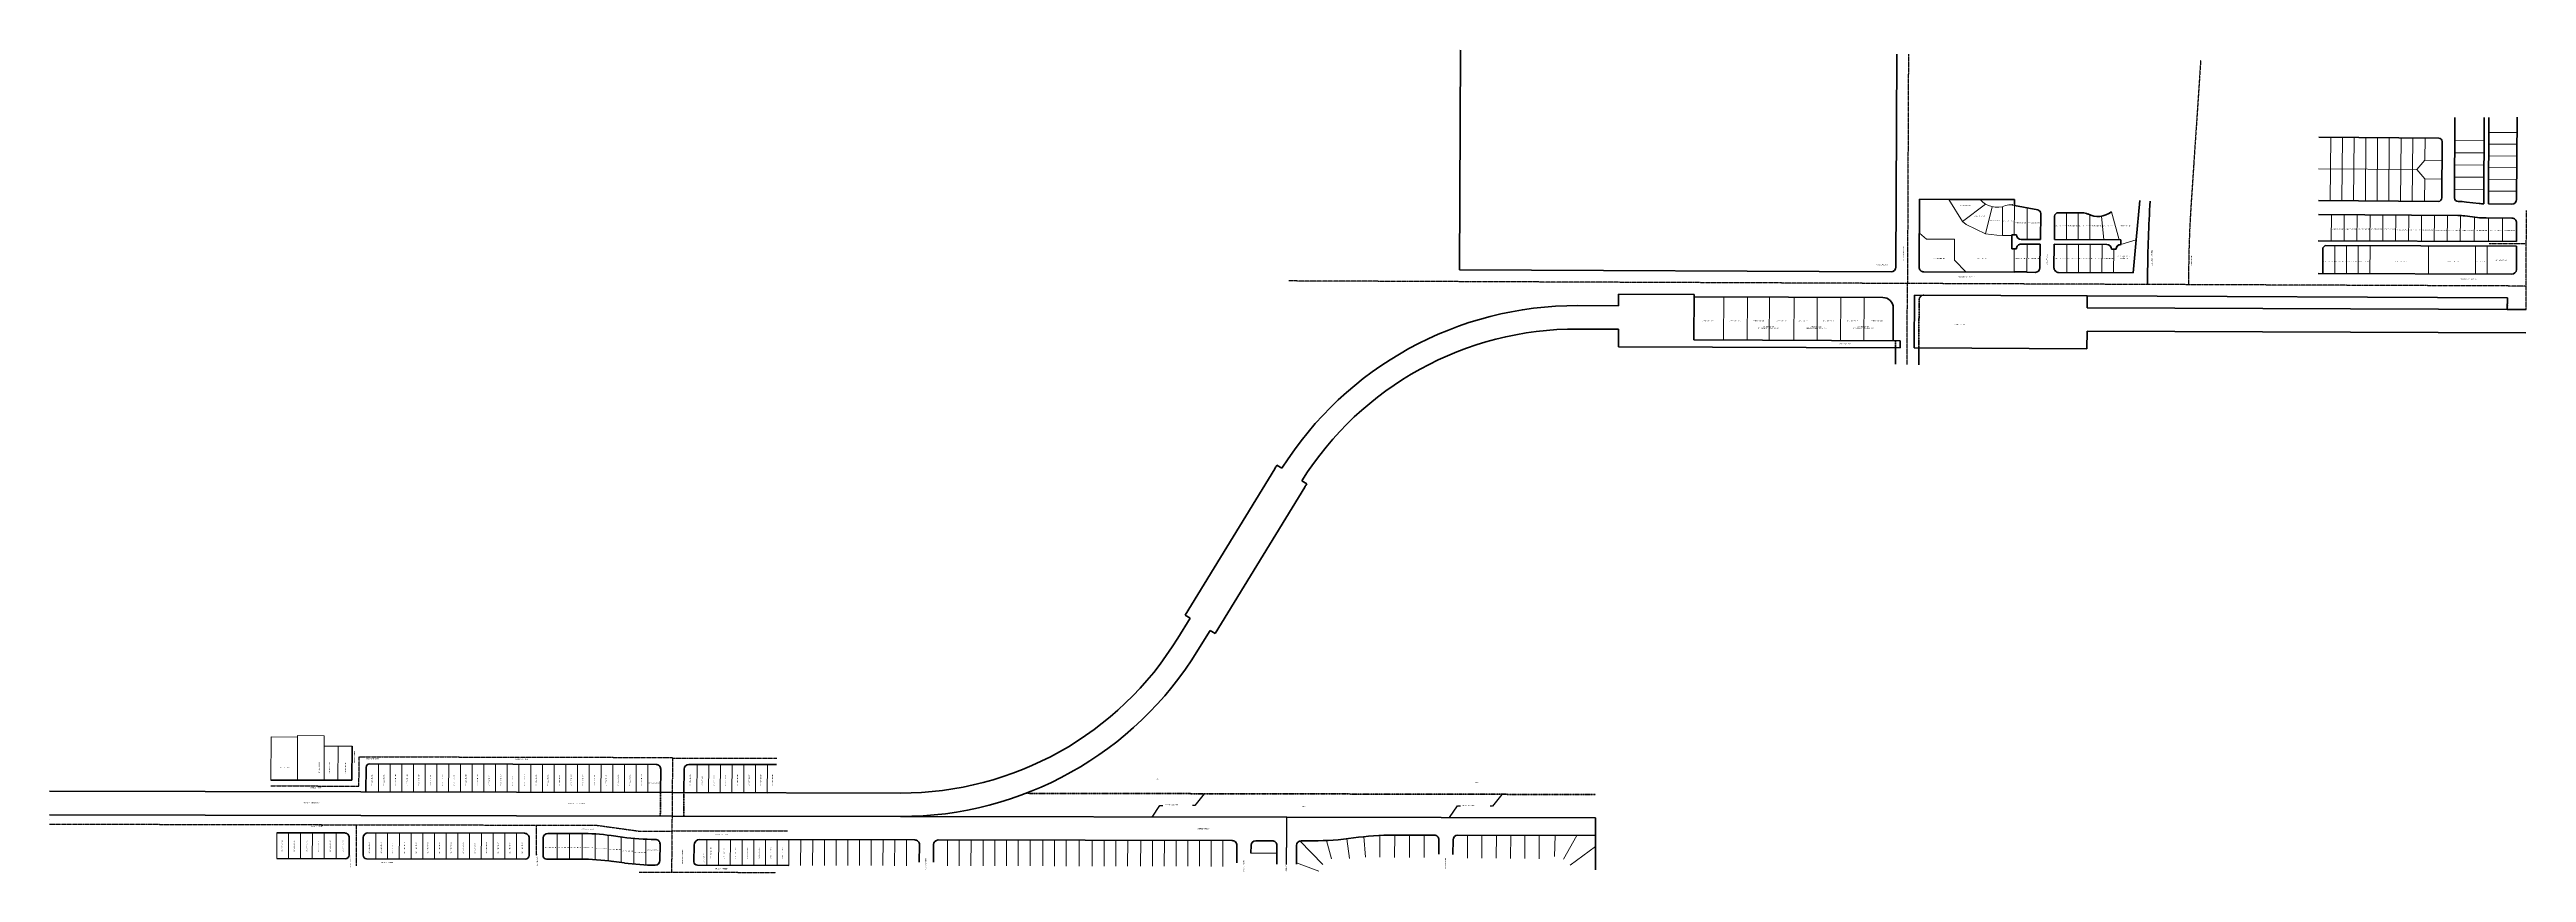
# Model space of a CAD drawing. Header units: feet. Extents: x 6396409 to 6445695, y 1882632 to 1891679.
# Drawn here: x 6402188 to 6412760, y 1888166 to 1891679 of the extents above; entities that cross this region are included whole.
import ezdxf

# ---------------------------------------------------------------- set-up
doc = ezdxf.new("R2010")
doc.units = ezdxf.units.FT
doc.header["$MEASUREMENT"] = 0
for name, pattern in [('CENTER', [1, 0.625, -0.125, 0.125, -0.125]), ('CENTER2', [1.125, 0.75, -0.125, 0.125, -0.125]), ('DASHED2', [0.375, 0.25, -0.125])]:
    doc.linetypes.add(name, pattern=pattern)
for name, color, linetype, lineweight in [('R-PROP-PRCL', 4, 'Continuous', 18), ('R-Row-Authority', 30, 'Continuous', 140), ('R-Row-Ease', 5, 'DASHED2', 50), ('R-Row-Ease-Txt', 2, 'Continuous', 5), ('R-Row-Ppanno', 7, 'Continuous', 5), ('R-Row-Scl', 1, 'CENTER2', 25), ('R-Row-Sname', 8, 'Continuous', 0), ('R-Row-Srow', 6, 'Continuous', 50), ('VB-BNDY-CALC-TR0444-011', 10, 'Continuous', 35), ('VB-BNDY-CALC-TR0491-049', 2, 'Continuous', 35), ('VB-BNDY-CALC-TR0681-042', 2, 'Continuous', 35), ('VB-BNDY-CALC-TR0750-058', 2, 'Continuous', 35), ('VB-RWAY-CNTR-LINE-', 11, 'CENTER', 25)]:
    doc.layers.add(name, color=color, linetype=linetype, lineweight=lineweight)
doc.styles.add('G1_1 8_0', font='arial.ttf')
doc.styles.add('G4_7 32', font='arial.ttf', dxfattribs={"height": 0.219})
doc.styles.add('NCS1-Anno', font='arial.ttf', dxfattribs={"width": 0.8, "height": 0.09375})
doc.dimstyles.new('Annotative (NCS1)', dxfattribs={"dimscale": 100, "dimtxt": 0.09375, "dimasz": 0.1, "dimexe": 0.1, "dimexo": 0.04, "dimgap": 0.05, "dimtad": 0, "dimdec": 0, "dimzin": 0, "dimdsep": 46, "dimtxsty": 'NCS1-Anno', "dimcen": 0.05, "dimaunit": 1, "dimadec": 3, "dimazin": 0, "dimtfac": 1, "dimtdec": 0, "dimtofl": 0, "dimtmove": 0, "dimatfit": 3, "dimfxl": 0.1, "dimtolj": 1, "dimtzin": 0, "dimarcsym": 0})

msp = doc.modelspace()

# ---------------------------------------------------------------- linework, layer by layer
at = {"layer": 'R-PROP-PRCL'}
for p, q in [((6411922, 1891034.4), (6411924.2, 1891304.4)), ((6411972, 1891034), (6411974.2, 1891303.9)), ((6412022, 1891033.6), (6412024.2, 1891303.5)), ((6412072, 1891033.1), (6412074.2, 1891303.1)), ((6412122, 1891032.7), (6412124.2, 1891302.7)), ((6412718.9, 1891324.1), (6412598.9, 1891324.6)), ((6412172, 1891032.3), (6412174.2, 1891302.3)), ((6412222, 1891031.9), (6412224.2, 1891301.9)), ((6412272, 1891031.5), (6412274.2, 1891301.5)), ((6412291.1, 1891166.4), (6412326.4, 1891206.1)), ((6412326.4, 1891206.1), (6412327.2, 1891301.1)), ((6412399.4, 1891205.5), (6412326.4, 1891206.1)), ((6412578.6, 1891237.6), (6412453.6, 1891238.1)), ((6412578.8, 1891289.6), (6412453.8, 1891290.1)), ((6412718.5, 1891224.1), (6412598.5, 1891224.6)), ((6412718.7, 1891274.1), (6412598.7, 1891274.6)), ((6412291.1, 1891166.4), (6411872.6, 1891169.8)), ((6412325.8, 1891126.1), (6412291.1, 1891166.4)), ((6412325, 1891031.1), (6412325.8, 1891126.1)), ((6412399.1, 1891125.5), (6412325.8, 1891126.1)), ((6412578.1, 1891133.6), (6412453.1, 1891134.1)), ((6412578.4, 1891185.6), (6412453.4, 1891186.1)), ((6412718.1, 1891124.1), (6412598.1, 1891124.6)), ((6412718.3, 1891174.1), (6412598.3, 1891174.6)), ((6410352.9, 1890944.1), (6410294.4, 1891039)), ((6410352.9, 1890944.1), (6410451.1, 1891019.1)), ((6410451.4, 1890891.2), (6410478.7, 1891007.8)), ((6410522.9, 1890885.5), (6410523.4, 1891008.2)), ((6410573.5, 1890887.8), (6410574, 1891013.4)), ((6410628.4, 1890867.6), (6410629, 1891002.8)), ((6411020.9, 1890866), (6410988.4, 1890985.5)), ((6412577.9, 1891081.6), (6412452.9, 1891082.1)), ((6412717.9, 1891074.1), (6412597.9, 1891074.6)), ((6410168.5, 1890894.5), (6410198.4, 1890869.4)), ((6410367.6, 1890931.5), (6410352.9, 1890944.1)), ((6410451.4, 1890891.2), (6410367.6, 1890931.5)), ((6410499.5, 1890885.6), (6410451.4, 1890891.2)), ((6410522.9, 1890885.5), (6410499.5, 1890885.6)), ((6410563.5, 1890885.3), (6410522.9, 1890885.5)), ((6410795.9, 1890866.2), (6410796, 1890982.2)), ((6410845.9, 1890866.1), (6410846, 1890982.1)), ((6410895.9, 1890866.1), (6410896, 1890972.6)), ((6410955.9, 1890866.1), (6410945.2, 1890967.2)), ((6411926.2, 1890862.2), (6411927.1, 1890974.3)), ((6411981.2, 1890861.9), (6411982.1, 1890973.9)), ((6412036.2, 1890861.7), (6412037.1, 1890973.4)), ((6412091.2, 1890861.5), (6412092.1, 1890973)), ((6412146.2, 1890861.3), (6412147.1, 1890972.5)), ((6412201.2, 1890861.1), (6412202.1, 1890972.1)), ((6412256.2, 1890860.8), (6412257.1, 1890971.6)), ((6412311.2, 1890860.6), (6412312.1, 1890971.2)), ((6412366.2, 1890860.4), (6412367.1, 1890970.8)), ((6412421.2, 1890860.2), (6412422.1, 1890970.3)), ((6412477.2, 1890860), (6412478.1, 1890969.6)), ((6412537, 1890859.7), (6412537.4, 1890963.3)), ((6412597, 1890859.5), (6412597.4, 1890959.5)), ((6412657, 1890859.3), (6412657.4, 1890959.3)), ((6410198.4, 1890869.4), (6410318.4, 1890868.9)), ((6410318, 1890778.9), (6410318.4, 1890868.9)), ((6410318, 1890778.9), (6410367.8, 1890728.7)), ((6410572.8, 1890729.9), (6410573.2, 1890827.8)), ((6410627.8, 1890729.7), (6410628.3, 1890847.6)), ((6410798.1, 1890846.9), (6410797.7, 1890726.9)), ((6410848.1, 1890846.7), (6410847.7, 1890726.7)), ((6410898.1, 1890846.5), (6410897.7, 1890726.5)), ((6410948.1, 1890846.3), (6410947.7, 1890726.3)), ((6410997.6, 1890726.1), (6410998.1, 1890826.1)), ((6411028.1, 1890845.9), (6411093.6, 1890865.7)), ((6411941.4, 1890722.2), (6411941.9, 1890842.1)), ((6411991.4, 1890722), (6411991.9, 1890841.9)), ((6412041.4, 1890721.8), (6412041.9, 1890841.7)), ((6412091.4, 1890721.6), (6412091.9, 1890841.5)), ((6412341.4, 1890720.6), (6412341.9, 1890840.5)), ((6412541.4, 1890719.8), (6412541.9, 1890839.7)), ((6412591.4, 1890719.5), (6412591.9, 1890839.5)), ((6409332.9, 1890438), (6409333.7, 1890623)), ((6409433.9, 1890437.6), (6409434.7, 1890622.6)), ((6409527.9, 1890437.2), (6409528.7, 1890622.2)), ((6409632.9, 1890436.7), (6409633.7, 1890621.7)), ((6409731.9, 1890436.3), (6409732.7, 1890621.3)), ((6409831.9, 1890435.9), (6409832.7, 1890620.9)), ((6409931.9, 1890435.5), (6409932.7, 1890620.5)), ((6403133, 1888560.2), (6403133.7, 1888744)), ((6403133.7, 1888744), (6403247.2, 1888743.5)), ((6403246.5, 1888559.9), (6403247.2, 1888743.5)), ((6403247.2, 1888750), (6403360.7, 1888749.6)), ((6403247.2, 1888743.5), (6403247.2, 1888750)), ((6403360, 1888559.7), (6403360.6, 1888704.7)), ((6403360.6, 1888704.7), (6403360.7, 1888749.6)), ((6403360.6, 1888704.7), (6403419.6, 1888704.6)), ((6403419, 1888559.6), (6403419.6, 1888704.6)), ((6403419.6, 1888704.6), (6403479.6, 1888704.5)), ((6403591.9, 1888629.3), (6403591.7, 1888509.3)), ((6403641.9, 1888629.2), (6403641.7, 1888509.2)), ((6403691.9, 1888629.1), (6403691.7, 1888509.1)), ((6403741.9, 1888629), (6403741.7, 1888508.9)), ((6403791.9, 1888628.9), (6403791.7, 1888508.8)), ((6403841.9, 1888628.8), (6403841.7, 1888508.7)), ((6403891.9, 1888628.7), (6403891.7, 1888508.6)), ((6403941.9, 1888628.6), (6403941.7, 1888508.5)), ((6403991.9, 1888628.5), (6403991.7, 1888508.4)), ((6404041.9, 1888628.4), (6404041.7, 1888508.3)), ((6404091.9, 1888628.2), (6404091.7, 1888508.2)), ((6404141.9, 1888628.1), (6404141.7, 1888508.1)), ((6404191.9, 1888628), (6404191.7, 1888508)), ((6404241.9, 1888627.9), (6404241.7, 1888507.9)), ((6404291.9, 1888627.8), (6404291.7, 1888507.8)), ((6404341.9, 1888627.7), (6404341.7, 1888507.7)), ((6404391.9, 1888627.6), (6404391.7, 1888507.6)), ((6404441.9, 1888627.5), (6404441.7, 1888507.5)), ((6404491.9, 1888627.4), (6404491.7, 1888507.4)), ((6404541.9, 1888627.3), (6404541.7, 1888507.3)), ((6404591.9, 1888627.2), (6404591.7, 1888507.1)), ((6404641.9, 1888627.1), (6404641.7, 1888507)), ((6404691.9, 1888626.9), (6404691.7, 1888506.9)), ((6404741.9, 1888626.8), (6404741.7, 1888506.8)), ((6404950.9, 1888506.4), (6404951.8, 1888626.9)), ((6405001.8, 1888626.8), (6405000.9, 1888506.3)), ((6405050.9, 1888506.2), (6405051.8, 1888626.7)), ((6405101.8, 1888626.6), (6405100.9, 1888506.1)), ((6405150.9, 1888506), (6405151.8, 1888626.5)), ((6405201.8, 1888626.4), (6405200.9, 1888505.9)), ((6405250.9, 1888505.8), (6405251.8, 1888626.3)), ((6403157.8, 1888225.1), (6403158, 1888335.1)), ((6403207.8, 1888225), (6403208, 1888335)), ((6403259.8, 1888224.9), (6403260, 1888334.9)), ((6403309.8, 1888224.8), (6403310, 1888334.8)), ((6403359.8, 1888224.7), (6403360, 1888334.7)), ((6403411.8, 1888224.6), (6403412, 1888334.6)), ((6403581.1, 1888224.2), (6403581.3, 1888334.2)), ((6403631.1, 1888224.1), (6403631.3, 1888334.1)), ((6403681.1, 1888224), (6403681.3, 1888334)), ((6403731.1, 1888223.9), (6403731.3, 1888333.9)), ((6403781.1, 1888223.8), (6403781.3, 1888333.8)), ((6403831.1, 1888223.7), (6403831.3, 1888333.7)), ((6403881.1, 1888223.6), (6403881.3, 1888333.6)), ((6403931.1, 1888223.5), (6403931.3, 1888333.5)), ((6403981.1, 1888223.4), (6403981.3, 1888333.4)), ((6404031.1, 1888223.3), (6404031.3, 1888333.3)), ((6404081.1, 1888223.2), (6404081.3, 1888333.2)), ((6404131.1, 1888223.1), (6404131.3, 1888333.1)), ((6404181.1, 1888223), (6404181.3, 1888333)), ((6404355.4, 1888332.6), (6404355.2, 1888222.6)), ((6404407.4, 1888332.5), (6404407.2, 1888222.5)), ((6404461.9, 1888332.4), (6404461.7, 1888222.4)), ((6404516.9, 1888330.3), (6404516.6, 1888220.4)), ((6404572.9, 1888324.9), (6404572.7, 1888215.3)), ((6404627.9, 1888317.4), (6404627.6, 1888208)), ((6404681.5, 1888311.1), (6404681.3, 1888201.5)), ((6404733.5, 1888307.6), (6404733.3, 1888197.8)), ((6404994.2, 1888306.3), (6404993.7, 1888196.3)), ((6405044.2, 1888306.2), (6405043.7, 1888196.2)), ((6405094.2, 1888306.1), (6405093.7, 1888196.1)), ((6405144.2, 1888306), (6405143.7, 1888196)), ((6405194.2, 1888305.9), (6405193.7, 1888195.9)), ((6405244.2, 1888305.8), (6405243.7, 1888195.8)), ((6405294.2, 1888305.7), (6405293.7, 1888195.7)), ((6405344.2, 1888305.6), (6405343.7, 1888195.6)), ((6405394.2, 1888305.5), (6405393.7, 1888195.5)), ((6405445.5, 1888305.4), (6405445.1, 1888195.3)), ((6405495.5, 1888305.3), (6405495.1, 1888195.2)), ((6405545.5, 1888305.2), (6405545.1, 1888195.1)), ((6405595.5, 1888305.1), (6405595.1, 1888195)), ((6405645.5, 1888305), (6405645.1, 1888194.9)), ((6405695.5, 1888304.9), (6405695.1, 1888194.8)), ((6405745.5, 1888304.8), (6405745.1, 1888194.7)), ((6405795.5, 1888304.6), (6405795.1, 1888194.6)), ((6405845.5, 1888304.5), (6405845.1, 1888194.5)), ((6406021, 1888304.2), (6406020.8, 1888194.2)), ((6406071, 1888304.1), (6406070.8, 1888194.1)), ((6406121, 1888304), (6406120.8, 1888193.9)), ((6406173, 1888303.9), (6406172.8, 1888193.8)), ((6406223, 1888303.8), (6406222.8, 1888193.7)), ((6406273, 1888303.7), (6406272.8, 1888193.6)), ((6406323, 1888303.6), (6406322.8, 1888193.5)), ((6406373, 1888303.4), (6406372.8, 1888193.4)), ((6406427.5, 1888303.3), (6406427.3, 1888193.3)), ((6406477.5, 1888303.2), (6406477.3, 1888193.2)), ((6406527.5, 1888303.1), (6406527.3, 1888193.1)), ((6406582.8, 1888303), (6406582.6, 1888193)), ((6406637.8, 1888302.9), (6406637.6, 1888192.9)), ((6406689.8, 1888302.8), (6406689.5, 1888192.8)), ((6406739.8, 1888302.7), (6406739.5, 1888192.7)), ((6406789.8, 1888302.6), (6406789.5, 1888192.6)), ((6406845.2, 1888302.5), (6406845, 1888192.4)), ((6406896.2, 1888302.4), (6406896, 1888192.3)), ((6406946.2, 1888302.3), (6406946, 1888192.2)), ((6406996.2, 1888302.2), (6406996, 1888192.1)), ((6407046.2, 1888302), (6407046, 1888192)), ((6407096.2, 1888301.9), (6407096, 1888191.9)), ((6407146.2, 1888301.8), (6407146, 1888191.8)), ((6407196.2, 1888301.7), (6407196, 1888191.7)), ((6407316, 1888248.5), (6407426.1, 1888248.1)), ((6407525, 1888300.3), (6407623.1, 1888200.2)), ((6407638.8, 1888302.2), (6407659.5, 1888224.1)), ((6407724.5, 1888309.3), (6407736.1, 1888225.6)), ((6407797.9, 1888318.6), (6407804, 1888231.3)), ((6407865.5, 1888230.8), (6407865.8, 1888323.8)), ((6407929.4, 1888325.2), (6407929, 1888230.2)), ((6407992, 1888229.6), (6407992.4, 1888325.1)), ((6408055.4, 1888324.9), (6408055, 1888229)), ((6408240.3, 1888324.5), (6408240, 1888227.2)), ((6408301.5, 1888226.6), (6408301.8, 1888324.4)), ((6408363.3, 1888324.3), (6408363, 1888226)), ((6408424, 1888225.5), (6408424.3, 1888324.2)), ((6408485.3, 1888324), (6408485, 1888224.9)), ((6408545.5, 1888224.3), (6408545.8, 1888323.9)), ((6408614.8, 1888323.8), (6408610.7, 1888233.6)), ((6408650.1, 1888222.4), (6408706.8, 1888323.6)), ((6408786.5, 1888277.2), (6408678.3, 1888197.5)), ((6407605.3, 1888171.1), (6407510, 1888206.6))]:
    msp.add_line(p, q, dxfattribs=at)
at = {"layer": 'R-PROP-PRCL', "color": 3}
msp.add_line((6410574, 1891013.4), (6410566.8, 1891014.8), dxfattribs=at)
at = {"layer": 'R-PROP-PRCL'}
for centre, radius, start, end in [((6410500.4, 1891100.3, 724.8), 95, 220.65666, 292.22916), ((6410555.2, 1890966.1, 724.8), 50, 79.45944, 112.22916)]:
    msp.add_arc(centre, radius, start, end, dxfattribs=at)
at = {"layer": 'R-Row-Authority'}
for p, q in [((6408884.5, 1890584.9), (6408711.5, 1890585.6)), ((6408884.7, 1890634.9), (6408884.5, 1890584.9)), ((6409206.8, 1890633.5), (6408884.7, 1890634.9)), ((6409206.8, 1890633.5), (6409206, 1890438.7)), ((6410146.4, 1890404.6), (6410147.4, 1890629.6)), ((6410884.6, 1890626.6), (6410147.4, 1890629.6)), ((6410884.6, 1890626.6), (6410884.4, 1890576.6)), ((6410884.4, 1890576.6), (6412757.8, 1890568.9)), ((6408884.1, 1890484.9), (6408711.1, 1890485.6)), ((6408883.8, 1890409.9), (6408884.1, 1890484.9)), ((6410883.7, 1890401.6), (6410884, 1890476.6)), ((6410884, 1890476.6), (6412757.4, 1890468.9)), ((6410086.4, 1890404.9), (6408883.8, 1890409.9)), ((6410086.6, 1890435), (6409206, 1890438.7)), ((6410086.4, 1890404.9), (6410086.6, 1890435)), ((6410883.7, 1890401.6), (6410146.4, 1890404.6)), ((6407417.3, 1889889), (6407034.6, 1889264)), ((6407448, 1889891), (6407426.7, 1889904.3)), ((6407553.9, 1889824.4), (6407532.6, 1889837.7)), ((6407545.2, 1889810.6), (6407162.5, 1889185.6)), ((6407055.9, 1889250.9), (6407004.2, 1889166.5)), ((6407034.6, 1889264), (6407055.9, 1889250.9)), ((6407141.3, 1889198.9), (6407089.5, 1889114.3)), ((6407162.5, 1889185.6), (6407141.2, 1889198.7)), ((6402188.6, 1888512.1), (6404845.9, 1888506.6)), ((6404845.2, 1888506.6), (6405819.9, 1888504.6)), ((6404845.9, 1888506.6), (6405250.9, 1888505.8)), ((6402188.4, 1888412.1), (6404845, 1888406.6)), ((6404845, 1888406.6), (6405819.7, 1888404.6))]:
    msp.add_line(p, q, dxfattribs=at)
for centre, radius, start, end in [((6408705.4, 1889100.2), 1485.4, 89.76334, 147.83505), ((6408705.4, 1889100.2), 1385.4, 89.76334, 147.83482), ((6408710, 1889107.9), 1510.4, 148.17667, 148.86), ((6408700.6, 1889092.6), 1360.4, 147.45569, 148.13903), ((6405822.7, 1889890), 1485.4, 269.88081, 328.51834), ((6405822.7, 1889890), 1385.4, 269.88081, 328.51834)]:
    msp.add_arc(centre, radius, start, end, dxfattribs=at)
at = {"layer": 'R-Row-Ease'}
for p, q in [((6410166.4, 1890404.5), (6410167.3, 1890609.6)), ((6410066.4, 1890404.9), (6410066.6, 1890435.1)), ((6404795.9, 1888506.7), (6404795, 1888406.7)), ((6404895.9, 1888506.5), (6404895, 1888406.5)), ((6406354.7, 1888503.5), (6407469, 1888501.2)), ((6407469, 1888501.2), (6408787.1, 1888498.4))]:
    msp.add_line(p, q, dxfattribs=at)
msp.add_arc((6410187.3, 1890609.5), 20, 89.76334, 179.76362, dxfattribs=at)
at = {"layer": 'R-Row-Scl'}
for p, q in [((6410121.8, 1891658.6), (6410117.6, 1890679.7)), ((6412757.8, 1890568.9), (6412759.5, 1890990.9)), ((6412758.9, 1890849), (6412599.9, 1890849.6)), ((6412758.2, 1890668.9), (6407478.1, 1890690.7)), ((6410116.2, 1890333.4), (6410117.6, 1890679.7)), ((6403508.9, 1888534.4), (6403509.4, 1888659.5)), ((6403509.4, 1888659.5), (6404847.1, 1888656.6)), ((6404847.1, 1888656.6), (6404843, 1888166.8)), ((6404847.1, 1888654.1), (6405291.6, 1888653.2)), ((6403132.9, 1888535.2), (6403508.9, 1888534.4)), ((6402188.3, 1888372.1), (6404522, 1888367.3)), ((6402188.4, 1888392.1), (6402188.8, 1888392.1)), ((6403497.7, 1888369.4), (6403496.3, 1888194.5)), ((6404265.7, 1888367.8), (6404264.6, 1888238.1)), ((6404522, 1888367.3), (6404706.2, 1888341.9)), ((6404844.5, 1888344.1), (6405337.5, 1888343.1)), ((6404706.2, 1888341.9), (6404844.5, 1888341.6)), ((6404705.4, 1888167.1), (6404843, 1888166.8)), ((6404843, 1888166.8), (6405288.5, 1888165.9))]:
    msp.add_line(p, q, dxfattribs=at)
at = {"layer": 'R-Row-Scl', "elevation": 725.2}
msp.add_lwpolyline([(6411369.2, 1891632.5), (6411328.2, 1891020.1, 0.0157032), (6411317.5, 1890717.3), (6411317.3, 1890674.8)], format="xyb", dxfattribs=at)
at = {"layer": 'R-Row-Srow', "color": 1}
for p, q in [((6408205.8, 1890737.7), (6408209.8, 1891675.8)), ((6410066.2, 1890335.1), (6410066.4, 1890404.9)), ((6410166.1, 1890332.9), (6410166.4, 1890404.5))]:
    msp.add_line(p, q, dxfattribs=at)
at = {"layer": 'R-Row-Srow'}
for p, q in [((6410067.9, 1890750), (6410071.8, 1891658.8)), ((6412384.9, 1891300.6), (6411873.2, 1891304.8)), ((6412452.8, 1891045), (6412454.2, 1891388.6)), ((6412577.7, 1891019.8), (6412579.2, 1891389)), ((6412597.7, 1891019.5), (6412599.2, 1891389)), ((6412717.7, 1891039), (6412719.2, 1891389.3)), ((6412398.8, 1891045.6), (6412399.8, 1891285.6)), ((6410169.1, 1891039.5), (6410167.9, 1890749.6)), ((6410309.1, 1891038.9), (6410169.1, 1891039.5)), ((6410294.4, 1891039), (6410574.1, 1891037.8)), ((6410574.1, 1891037.8), (6410571.4, 1891038.4)), ((6410574, 1891013.4), (6410574.1, 1891037.8)), ((6410574, 1891013.4), (6410674.2, 1890994.1)), ((6411108.8, 1891034.8), (6411093.6, 1890865.7)), ((6411872, 1891034.8), (6412383.6, 1891030.6)), ((6412557.5, 1891021.4), (6412503.2, 1891027.7)), ((6412697.7, 1891019.1), (6412597.7, 1891019.5)), ((6410563.2, 1890827.9), (6410563.5, 1890887.9)), ((6410583.5, 1890887.8), (6410563.5, 1890887.9)), ((6410684.8, 1890867.4), (6410686.3, 1890979.1)), ((6410745.9, 1890967.4), (6410744.8, 1890867.1)), ((6410760.9, 1890982.2), (6410864.3, 1890982.1)), ((6412467.2, 1890969.9), (6411871.6, 1890974.8)), ((6412550.6, 1890961.8), (6412496.2, 1890968.1)), ((6412697.4, 1890959.1), (6412587.4, 1890959.6)), ((6412717, 1890859), (6412717.3, 1890939)), ((6410583.2, 1890827.8), (6410563.2, 1890827.9)), ((6410684.5, 1890847.4), (6410603.3, 1890847.7)), ((6410684.8, 1890867.4), (6410603.4, 1890867.7)), ((6410683.1, 1890747.2), (6410684.5, 1890847.4)), ((6410744.5, 1890847.1), (6410743.1, 1890747.3)), ((6410744.8, 1890867.1), (6411028.2, 1890866)), ((6411028.1, 1890845.9), (6411028.2, 1890866)), ((6411081, 1890725.7), (6411093.6, 1890865.7)), ((6411871.2, 1890862.4), (6412717, 1890859)), ((6411890.6, 1890722.4), (6411891.1, 1890832.3)), ((6411891.1, 1890832.3), (6411901.1, 1890842.3)), ((6411901.1, 1890842.3), (6412716.9, 1890839)), ((6412716.5, 1890739), (6412716.9, 1890839)), ((6408205.8, 1890737.7), (6410047.8, 1890730.1)), ((6410572.8, 1890727.9), (6410187.8, 1890729.5)), ((6410627.8, 1890729.7), (6410572.8, 1890729.9)), ((6410572.8, 1890729.9), (6410572.8, 1890727.9)), ((6410627.8, 1890729.7), (6410627.8, 1890727.7)), ((6410663, 1890727.5), (6410627.8, 1890727.7)), ((6412696.4, 1890719.1), (6411870.9, 1890722.5)), ((6410012.3, 1890620.2), (6409206.8, 1890623.5)), ((6410056.6, 1890435.1), (6410057.1, 1890575)), ((6410884.5, 1890616.6), (6410884.6, 1890626.6)), ((6412678, 1890619.2), (6410884.6, 1890626.6)), ((6412678, 1890619.2), (6412677.8, 1890569.2)), ((6412677.8, 1890569.2), (6412757.8, 1890568.9)), ((6403479, 1888559.5), (6403479.6, 1888704.5)), ((6403133, 1888560.2), (6403479, 1888559.5)), ((6403538.8, 1888509.3), (6403539.2, 1888614.5)), ((6403554.2, 1888629.4), (6404776.7, 1888626.8)), ((6404796.7, 1888606.6), (6404795.9, 1888506.7)), ((6404896.7, 1888607.1), (6404895.9, 1888506.5)), ((6404916.7, 1888627), (6405291.5, 1888626.2)), ((6405819.7, 1888404.6), (6407468.8, 1888401.2)), ((6407468.8, 1888401.2), (6408786.9, 1888398.4)), ((6408786.9, 1888398.4), (6408786.1, 1888176.9)), ((6403158, 1888335.1), (6403447.3, 1888334.5)), ((6403467.3, 1888314.4), (6403466.7, 1888239.4)), ((6403527.3, 1888314.5), (6403526.7, 1888239.4)), ((6403547.3, 1888334.3), (6404215.3, 1888332.9)), ((6404235.2, 1888312.8), (6404234.6, 1888237.8)), ((6404295.2, 1888312.9), (6404294.6, 1888237.9)), ((6404315.3, 1888332.7), (6404454, 1888332.4)), ((6404584.6, 1888323.3), (6404634.1, 1888316.5)), ((6404794, 1888286.6), (6404793.4, 1888216.8)), ((6404939, 1888281.6), (6404938.4, 1888211.5)), ((6404964, 1888306.4), (6405881, 1888304.5)), ((6405960.4, 1888209.3), (6405961, 1888284.4)), ((6405981, 1888304.3), (6407236.2, 1888301.7)), ((6407255.8, 1888206.4), (6407256.1, 1888281.6)), ((6407316.1, 1888281.5), (6407316, 1888248.5)), ((6407336.2, 1888301.4), (6407406.3, 1888301.3)), ((6407425.9, 1888201.4), (6407426.3, 1888281.2)), ((6407509.9, 1888201), (6407510.3, 1888281.1)), ((6407530.3, 1888301), (6407580.3, 1888300.9)), ((6407925.9, 1888325.2), (6408098.4, 1888324.8)), ((6408118.3, 1888304.8), (6408118.1, 1888243.4)), ((6408178.3, 1888304.7), (6408178.1, 1888242.6)), ((6408198.4, 1888324.6), (6408786.8, 1888323.4)), ((6408786.4, 1888323.3), (6408783.4, 1888323.3)), ((6403157.8, 1888225.1), (6403451.7, 1888224.5)), ((6403541.7, 1888224.3), (6404219.6, 1888222.9)), ((6404309.6, 1888222.7), (6404453.3, 1888222.4)), ((6404585.5, 1888213.7), (6404642.2, 1888206.1)), ((6404953.4, 1888196.4), (6405343.7, 1888195.6))]:
    msp.add_line(p, q, dxfattribs=at)
at = {"layer": 'R-Row-Srow', "linetype": 'ByBlock'}
for p, q in [((6410744.5, 1890847.1), (6410968.1, 1890846.2)), ((6410988.1, 1890826.1), (6411008.1, 1890826)), ((6410763, 1890727.1), (6411081, 1890725.8))]:
    msp.add_line(p, q, dxfattribs=at)
at = {"layer": 'R-Row-Srow'}
msp.add_lwpolyline([(6405881, 1888304.5), (6405881, 1888304.5, -0.4160163), (6405901, 1888284.3), (6405900.4, 1888209.3)], format="xyb", dxfattribs=at)
for centre, radius, start, end in [((6412384.8, 1891285.6), 15, 359.75811, 89.53589), ((6410671.3, 1890979.3), 15, 359.19055, 79.05805), ((6410930.6, 1891061.1), 95, 242.78243, 307.18791), ((6412383.8, 1891045.6), 15, 269.53589, 359.75811), ((6412467.8, 1891044.9), 15, 179.75811, 269.53589), ((6412465, 1890700), 330, 83.35117, 89.53589), ((6412588.8, 1891289.6), 270, 263.35117, 267.63589), ((6412697.7, 1891039.1), 20, 269.75811, 359.75811), ((6410603.5, 1890887.7), 20, 179.78244, 269.76361), ((6410760.9, 1890967.2), 15, 89.95417, 179.38111), ((6410864.3, 1890932.1), 50, 62.78417, 89.95417), ((6412465, 1890700), 270, 83.35117, 89.53589), ((6412588.8, 1891289.6), 330, 263.35117, 269.75811), ((6412697.3, 1890939.1), 20, 359.75811, 89.75811), ((6410603.2, 1890827.7), 20, 89.76361, 179.79465), ((6410047.9, 1890750.1), 20, 269.76334, 359.75417), ((6410187.9, 1890749.5), 20, 179.75417, 269.76334), ((6410663.1, 1890747.5), 20, 269.76334, 359.19055), ((6410763.1, 1890747.1), 20, 179.19108, 269.76361), ((6412696.5, 1890739.1), 20, 269.76334, 359.75826), ((6410012.1, 1890575.2), 45, 359.76362, 89.76334), ((6403554.2, 1888614.4), 15, 89.87577, 179.77978), ((6404776.7, 1888606.8), 20, 359.52159, 89.87577), ((6404916.7, 1888607), 20, 89.88081, 179.52159), ((6403447.3, 1888314.5), 20, 359.53914, 89.88121), ((6403451.7, 1888239.5), 15, 269.88121, 359.53914), ((6403541.7, 1888239.3), 15, 179.53914, 269.88121), ((6403547.3, 1888314.3), 20, 89.88121, 179.53914), ((6404215.2, 1888312.9), 20, 359.53009, 89.88121), ((6404219.6, 1888237.9), 15, 269.88121, 359.53009), ((6404309.6, 1888237.7), 15, 179.53009, 269.88121), ((6404315.2, 1888312.7), 20, 89.88121, 179.53009), ((6404452, 1887361.5), 971, 82.1526, 89.88121), ((6404776.3, 1889347.7), 1041, 262.14857, 269.87718), ((6404774, 1888286.8), 20, 359.52159, 89.87718), ((6404964, 1888281.4), 25, 89.88081, 179.52159), ((6405981, 1888284.3), 20, 89.88081, 179.5288), ((6407236.1, 1888281.7), 20, 359.74219, 89.88081), ((6407336.1, 1888281.4), 20, 89.88081, 179.74216), ((6407406.3, 1888281.3), 20, 359.75164, 89.88081), ((6407530.3, 1888281), 20, 89.8797, 179.75164), ((6407582.9, 1889500.9), 1200, 269.8797, 278.15683), ((6407923.4, 1887125.2), 1200, 89.8797, 98.15683), ((6408098.3, 1888304.8), 20, 359.77355, 89.8797), ((6408198.3, 1888304.6), 20, 89.8797, 179.7735), ((6404451.2, 1887186.5), 1036, 82.1526, 89.88121), ((6404775.5, 1889172.9), 976, 262.14857, 269.87718), ((6404773.4, 1888216.9), 20, 269.87718, 359.52159), ((6404953.4, 1888211.4), 15, 179.52159, 269.88081)]:
    msp.add_arc(centre, radius, start, end, dxfattribs=at)
at = {"layer": 'R-Row-Srow', "linetype": 'ByBlock'}
for centre, start, end in [((6410968.1, 1890826.2), 359.7613, 89.75882), ((6411028.1, 1890826), 89.76306, 179.76697)]:
    msp.add_arc(centre, 20, start, end, dxfattribs=at)
at = {"layer": 'VB-BNDY-CALC-TR0444-011'}
msp.add_line((6410121.6, 1891628.6, 724.8), (6410121.6, 1891628.6, 724.8), dxfattribs=at)
at = {"layer": 'VB-BNDY-CALC-TR0491-049'}
for p in [(6410988.1, 1890826.1, 724.8), (6411008.1, 1890826, 724.8)]:
    msp.add_line(p, (6410998.1, 1890826.1, 724.8), dxfattribs=at)
at = {"layer": 'VB-BNDY-CALC-TR0491-049', "color": 1}
msp.add_line((6411142.5, 1890718, 725.2), (6411142.3, 1890675.5, 725.2), dxfattribs=at)
msp.add_arc((6416142.6, 1890697.9, 724.8), 5000, 176.17083, 179.76944, dxfattribs=at)
at = {"layer": 'VB-BNDY-CALC-TR0491-049'}
msp.add_arc((6411028.1, 1890825.9, 724.8), 20, 89.72922, 179.70696, dxfattribs=at)
at = {"layer": 'VB-BNDY-CALC-TR0681-042', "color": 1}
msp.add_line((6408204.2, 1891678.7), (6408204, 1891678.7), dxfattribs=at)
at = {"layer": 'VB-BNDY-CALC-TR0750-058', "color": 3}
msp.add_arc((6410498.6, 1890661.6, 724.8), 359.8, 79.05805, 79.45944, dxfattribs=at)
at = {"layer": 'VB-RWAY-CNTR-LINE-'}
msp.add_line((6407467.9, 1888201.2), (6407468.8, 1888401.2), dxfattribs=at)

# ---------------------------------------------------------------- texts
at = {"layer": 'R-Row-Ppanno', "char_height": 4, "attachment_point": 8, "line_spacing_factor": 0.8, "style": 'G1_1 8_0'}
for s, width, heights, insert in [('APN 2231-023-051', 51.425, [10.5], (6410365.3, 1891011.3)), ('APN 2231-023-050', 51.425, [10.5], (6410426.5, 1890964.7)), ('APN 2231-023-049', 51.425, [10.5], (6410494.6, 1890947.4)), ('APN 2231-023-048', 51.425, [10.5], (6410549.6, 1890943.8)), ('APN 2231-023-045', 51.425, [10.5], (6410601.7, 1890936.8)), ('APN 2231-023-044', 51.425, [10.5], (6410656.9, 1890937.2)), ('APN 2231-001-033', 51.425, [10.5], (6410771.6, 1890923.9)), ('APN 2231-001-032', 51.425, [10.5], (6410820.7, 1890923.9)), ('APN 2231-001-031', 51.425, [10.5], (6410871.2, 1890923.9)), ('APN 2231-001-030', 51.425, [10.5], (6410923.1, 1890923.9)), ('APN 2231-001-029', 51.425, [10.5], (6410976.4, 1890923.9)), ('APN 2231-002-009', 51.425, [10.5], (6411048.5, 1890923.9)), ('APN 2231-005-053', 51.425, [10.5], (6411954.6, 1890909.4)), ('APN 2231-005-054', 51.425, [10.5], (6412010.2, 1890909.4)), ('APN 2231-005-055', 51.425, [10.5], (6412065, 1890909.4)), ('APN 2231-005-056', 51.425, [10.5], (6412119.2, 1890909.4)), ('APN 2231-005-057', 51.425, [10.5], (6412175.5, 1890909.4)), ('APN 2231-005-058', 51.425, [10.5], (6412229.5, 1890907.4)), ('APN 2231-005-059', 51.425, [10.5], (6412284.6, 1890906.2)), ('APN 2231-005-060', 51.425, [10.5], (6412337.1, 1890905.9)), ('APN 2231-005-061', 51.425, [10.5], (6412394.5, 1890904.4)), ('APN 2231-005-027', 51.425, [10.5], (6412450.2, 1890903.7)), ('APN 2231-005-028', 51.425, [10.5], (6412509.6, 1890903.9)), ('APN 2231-005-029', 51.425, [10.5], (6412567.6, 1890903.9)), ('APN 2231-005-030', 51.425, [10.5], (6412628.1, 1890903.9)), ('APN 2231-005-031', 51.425, [10.5], (6412688.6, 1890903.9)), ('APN 2231-023-053', 51.425, [10.5], (6410252.9, 1890784.5)), ('APN 2231-023-052', 51.425, [10.5], (6410440, 1890784.5)), ('APN 2231-023-056', 51.425, [10.5], (6410600.4, 1890784.5)), ('APN 2231-023-054', 51.425, [10.5], (6410655.4, 1890784.5)), ('APN 2231-001-034', 51.425, [10.5], (6410771.6, 1890784.5)), ('APN 2231-001-039', 51.425, [10.5], (6410822.7, 1890784.5)), ('APN 2231-001-036', 51.425, [10.5], (6410872.7, 1890784.5)), ('APN 2231-001-037', 51.425, [10.5], (6410922.4, 1890784.5)), ('APN 2231-001-038', 51.425, [10.5], (6410972.8, 1890784.5)), ('APN ^I2231-002-036\\P^ITO\\P^I2231-002-040', 51.425, [20.3], (6411039.5, 1890784.5)), ('APN 2231-005-051', 51.425, [10.5], (6411916.5, 1890772.5)), ('APN 2231-005-050', 51.425, [10.5], (6411966.8, 1890772.5)), ('APN 2231-005-049', 51.425, [10.5], (6412016.1, 1890772.5)), ('APN 2231-005-048', 51.425, [10.5], (6412067.2, 1890772.5)), ('APN 2231-005-062', 51.425, [10.5], (6412223.9, 1890772.5)), ('APN 2231-005-054', 51.425, [10.5], (6412447, 1890772.5)), ('APN 2231-005-025', 51.425, [10.5], (6412566.8, 1890772.5)), ('APN 2231-005-026', 51.425, [10.5], (6412652.5, 1890778)), ('APN 2230-011-901', 51.425, [10.5], (6410008.8, 1890757.9)), ('APN 2230-024-008', 51.425, [10.5], (6409267.6, 1890518.4)), ('APN 2230-024-007', 51.425, [10.5], (6409382.9, 1890518.4)), ('APN 2230-024-006', 51.425, [10.5], (6409483.5, 1890518.4)), ('APN 2230-024-009\\P(UNDERGROUND PARKING LOT)', 139.002, [16.6], (6409524.5, 1890486.1)), ('APN 2230-024-005', 51.425, [10.5], (6409583.5, 1890518.4)), ('APN 2230-024-004', 51.425, [10.5], (6409677.6, 1890518.4)), ('APN 2230-024-009\\P(UNDERGROUND PARKING LOT)', 139.002, [16.6], (6409728.4, 1890486.1)), ('APN 2230-024-003', 51.425, [10.5], (6409780.2, 1890518.4)), ('APN 2230-024-002', 51.425, [10.5], (6409882.7, 1890518.4)), ('APN 2230-024-009\\P(UNDERGROUND PARKING LOT)', 139.002, [16.6], (6409928.5, 1890486.1)), ('APN 2230-024-001', 51.425, [10.5], (6409987.1, 1890518.4)), ('APN 2251-001-902', 53.819, [5.02], (6410343.1, 1890502.8)), ('APN 2230-024-903', 51.425, [10.5], (6409850.8, 1890420)), ('APN 2123-024-027', 51.425, [10.5], (6403194.7, 1888612.4)), ('APN 2123-031-025', 51.425, [10.5], (6404768.2, 1888546.7, -729.3)), ('APN 2159-026-009', 51.425, [10.5], (6404325.9, 1888270.2)), ('APN 2159-026-008', 51.425, [10.5], (6404381.7, 1888270.2)), ('APN 2159-026-007', 51.425, [10.5], (6404434.2, 1888270.2)), ('APN 2159-026-006', 51.425, [10.5], (6404489, 1888270.2)), ('APN 2159-026-005', 51.425, [10.5], (6404545.3, 1888266.5)), ('APN 2159-026-004', 51.425, [10.5], (6404600.6, 1888261.6)), ('APN 2159-026-003', 51.425, [10.5], (6404654.8, 1888254.6)), ('APN 2159-026-002', 51.425, [10.5], (6404707.1, 1888248.5)), ('APN 2159-026-001', 51.425, [10.5], (6404762.4, 1888260.7))]:
    msp.add_mtext_dynamic_manual_height_columns(s, width=width, gutter_width=1, heights=heights, dxfattribs=dict(at, insert=insert))
at = {"layer": 'R-Row-Ppanno', "attachment_point": 8, "rotation": 90, "line_spacing_factor": 0.8, "style": 'G1_1 8_0'}
for s, insert, char_height in [('R/W PER LAFB-180-137-105', (6412681.9, 1890594.8), 3.2), ('APN 2123-024-021', (6403340.6, 1888613.5), 4), ('APN 2123-024-028', (6403384.7, 1888612.4), 4), ('APN 2123-024-018', (6403453.3, 1888612.4), 4), ('APN 2123-031-001', (6403565.7, 1888559.5, -729.3), 4), ('APN 2123-031-002', (6403616.7, 1888559.5, -729.3), 4), ('APN 2123-031-003', (6403666.8, 1888559.5, -729.3), 4), ('APN 2123-031-004', (6403716.7, 1888559.5, -729.3), 4), ('APN 2123-031-005', (6403766.8, 1888559.5, -729.3), 4), ('APN 2123-031-006', (6403816.8, 1888559.5, -729.3), 4), ('APN 2123-031-007', (6403866.7, 1888559.5, -729.3), 4), ('APN 2123-031-008', (6403916.6, 1888559.5, -729.3), 4), ('APN 2123-031-009', (6403966.9, 1888559.5, -729.3), 4), ('APN 2123-031-010', (6404016.8, 1888559.5, -729.3), 4), ('APN 2123-031-011', (6404066.8, 1888559.5, -729.3), 4), ('APN 2123-031-012', (6404116.8, 1888559.5, -729.3), 4), ('APN 2123-031-013', (6404167, 1888559.5, -729.3), 4), ('APN 2123-031-014', (6404216.8, 1888559.5, -729.3), 4), ('APN 2123-031-015', (6404267, 1888559.5, -729.3), 4), ('APN 2123-031-016', (6404316.6, 1888559.5, -729.3), 4), ('APN 2123-031-017', (6404366.6, 1888559.5, -729.3), 4), ('APN 2123-031-018', (6404416.9, 1888559.5, -729.3), 4), ('APN 2123-031-019', (6404466.7, 1888559.5, -729.3), 4), ('APN 2123-031-020', (6404516.7, 1888559.5, -729.3), 4), ('APN 2123-031-021', (6404566.1, 1888559.5, -729.3), 4), ('APN 2123-031-022', (6404616.7, 1888559.5, -729.3), 4), ('APN 2123-031-023', (6404666.5, 1888559.5, -729.3), 4), ('APN 2123-031-024', (6404716.7, 1888559.5, -729.3), 4), ('APN 2229-036-012', (6404924.3, 1888559.5), 4), ('APN 2229-036-011', (6404976.2, 1888559.5), 4), ('APN 2229-036-010', (6405026.2, 1888559.5), 4), ('APN 2229-036-009', (6405075.9, 1888559.5), 4), ('APN 2229-036-008', (6405126.3, 1888559.5), 4), ('APN 2229-036-007', (6405176.6, 1888559.5), 4), ('APN 2229-036-006', (6405226.3, 1888559.5), 4), ('APN 2229-036-005', (6405276.1, 1888559.5), 4), ('APN 2159-010-034', (6403183.6, 1888277.5), 4), ('APN 2159-010-035', (6403234, 1888277.5), 4), ('APN 2159-010-036', (6403289, 1888277.5), 4), ('APN 2159-010-037', (6403337.6, 1888277.5), 4), ('APN 2159-010-038', (6403387.6, 1888277.5), 4), ('APN 2159-010-039', (6403442.7, 1888277.5), 4), ('APN 2159-026-023', (6403554.2, 1888270.2), 4), ('APN 2159-026-022', (6403605.5, 1888270.2), 4), ('APN 2159-026-021', (6403654.8, 1888270.2), 4), ('APN 2159-026-020', (6403705.4, 1888270.2), 4), ('APN 2159-026-019', (6403755, 1888270.2), 4), ('APN 2159-026-018', (6403805.2, 1888270.2), 4), ('APN 2159-026-017', (6403854.8, 1888270.2), 4), ('APN 2159-026-016', (6403904.8, 1888270.2), 4), ('APN 2159-026-015', (6403955.2, 1888270.2), 4), ('APN 2159-026-014', (6404005, 1888270.2), 4), ('APN 2159-026-013', (6404055, 1888270.2), 4), ('APN 2159-026-012', (6404105.2, 1888270.2), 4), ('APN 2159-026-011', (6404155, 1888270.2), 4), ('APN 2159-026-010', (6404207.4, 1888270.2), 4), ('APN 2254-001-001', (6404982.7, 1888233.1), 4), ('APN 2254-001-002', (6405012.6, 1888249.3), 4), ('APN 2254-001-003', (6405068.8, 1888248.5), 4), ('APN 2254-001-004', (6405118.7, 1888248.5), 4), ('APN 2254-001-005', (6405168.7, 1888248.5), 4), ('APN 2254-001-006', (6405218.7, 1888248.5), 4), ('APN 2254-001-007', (6405268.8, 1888248.5), 4), ('APN 2254-001-008', (6405318.6, 1888248.5), 4)]:
    msp.add_mtext_dynamic_manual_height_columns(s, width=51.425, gutter_width=1, heights=[10.5], dxfattribs=dict(at, insert=insert, char_height=char_height))
at = {"layer": 'R-Row-Sname', "char_height": 4.38, "attachment_point": 1, "rotation": 90, "style": 'G4_7 32'}
for s, insert, width in [('BALBOA BOULEVARD', (6410098.7, 1890776.6), 104.254), ('FORBES AVENUE', (6410709.8, 1890754.2), 104.254), ('BULL CREEK CHANNEL', (6411158, 1890754.2), 104.254), ('PETIT AVENUE', (6411328.3, 1890754.2), 104.254), ('ZELZAH AVENUE', (6403487.3, 1888633.7), 102.075), ('ZELZAH AVENUE', (6403471, 1888187.7), 102.075), ('BALCOM AVENUE', (6404267.9, 1888192.5), 102.075), ('WHITE OAK AVENUE', (6404888.1, 1888201.9), 84.957), ('ENCINO AVENUE', (6405925.9, 1888176.6), 84.957), ('LASIANE AVENUE', (6407283, 1888169.1), 84.957), ('LOUISE AVENUE', (6407463.8, 1888165.1), 84.957), ('ALDEA AVENUE', (6408144.5, 1888180.2), 84.957)]:
    msp.add_mtext(s, dxfattribs=dict(at, insert=insert, width=width))
at = {"layer": 'R-Row-Sname', "char_height": 4.38, "attachment_point": 1, "style": 'G4_7 32'}
for s, insert, width in [('VICTORY BOULEVARD', (6410336.1, 1890710.4, -4.5), 104.254), ('VICTORY BOULEVARD', (6412478.8, 1890700.4), 104.254), ('BESSEMER STREET', (6403539.3, 1888653), 104.254), ('BESSEMER STREET', (6404174.1, 1888651.3), 104.254), ('USA', (6406909.4, 1888567.8), 17.447), ('ORANGE LINE BUSWAY', (6403272.1, 1888464.6), 104.254), ('TOPHAM STREET', (6403299.9, 1888529.2), 104.254), ('ORANGE LINE BUSWAY', (6404403.7, 1888462.5), 104.254), ('USA R/W EASEMENT', (6406944.1, 1888456.5), 76.49), ('USA', (6407536.2, 1888449.1), 17.447), ('USA R/W EASEMENT', (6408214, 1888453.8), 76.49), ('USA', (6408273.3, 1888552.5), 17.447), ('OXNARD STREET', (6403304.2, 1888364.8), 104.254), ('OXNARD STREET', (6404458.1, 1888352.8), 51.892), ('OXNARD STREET', (6407086.4, 1888354.8), 51.892), ('OXNARD STREET', (6405031.4, 1888330.5), 104.254), ('BULLOCK STREET', (6403603.2, 1888210.9), 102.075), ('BULLOCK STREET', (6405028.7, 1888184.1), 102.075)]:
    msp.add_mtext(s, dxfattribs=dict(at, insert=insert, width=width))

# ---------------------------------------------------------------- leaders
at = {"layer": 'R-Row-Ease-Txt'}
for points in [[(6406893.8, 1888402.4), (6406927.1, 1888452.1), (6406939.8, 1888452.1)], [(6407116, 1888501.9), (6407076.2, 1888451.6), (6407066.7, 1888451.6)], [(6408163.7, 1888399.7), (6408197.1, 1888449.5), (6408209.8, 1888449.5)], [(6408385.9, 1888499.2), (6408346.1, 1888448.9), (6408336.7, 1888448.9)]]:
    msp.add_leader(points, dimstyle='Annotative (NCS1)', override={"dimscale": 0}, dxfattribs=at)

doc.saveas('drawing.dxf')
